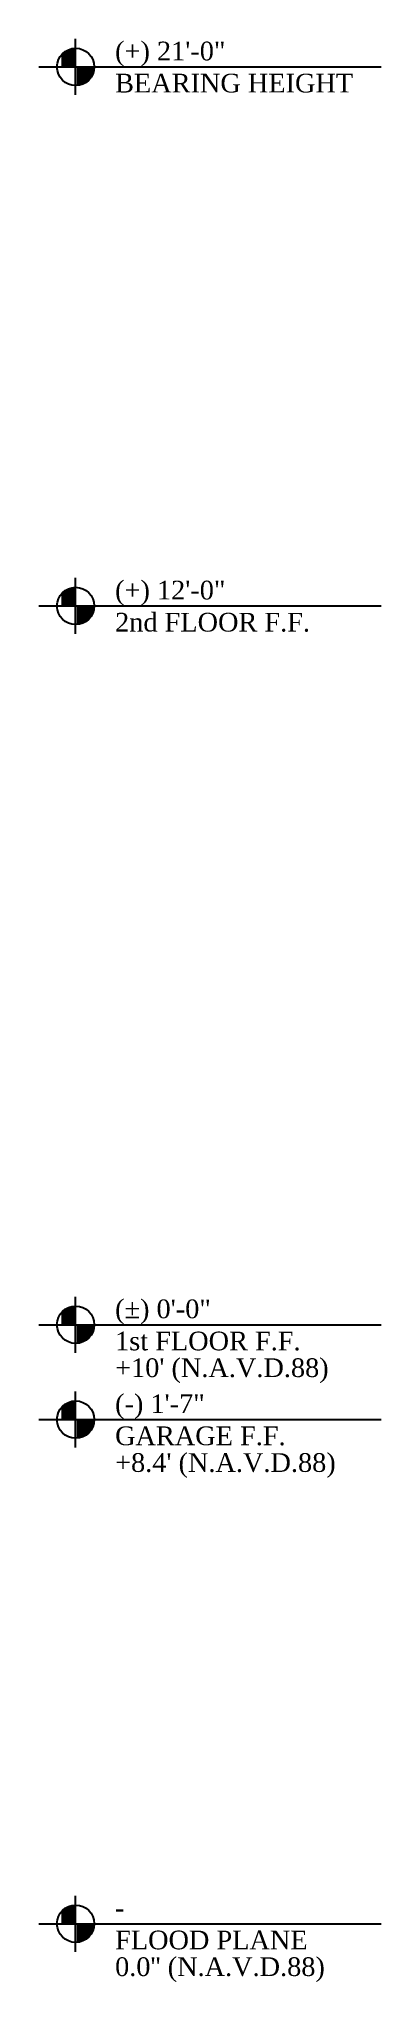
# Model space of a CAD drawing. Header units: inches. Extents: x 0 to 22102, y -19958 to 0.
# Drawn here: x 22033.3 to 22101.8, y -8508.4 to -8119.1 of the extents above; entities that cross this region are included whole.
import ezdxf
from ezdxf.enums import TextEntityAlignment as Align

# ---------------------------------------------------------------- set-up
doc = ezdxf.new("R2010")
doc.units = ezdxf.units.IN
doc.header["$MEASUREMENT"] = 0
doc.layers.add('ELEVATION NOTES', color=1, linetype='Continuous')
doc.styles.add('ARCHITXT', font='BOOKOS.TTF', dxfattribs={"height": 0.078125})

# ---------------------------------------------------------------- blocks, each defined once
blk = doc.blocks.new('ELEVATION NOTE')
for p, q in [((7.36, -5.61), (7.36, 5.61)), ((0, 0), (12.97, 0)), ((4.74, 0), (4.74, 2.67)), ((5.12, 0), (5.12, 2.99)), ((5.49, 0), (5.49, 3.24)), ((5.86, 0), (5.86, 3.43)), ((6.24, 0), (6.24, 3.57)), ((6.61, 0), (6.61, 3.67)), ((6.99, 0), (6.99, 3.72)), ((7.73, 0), (68.53, 0)), ((7.73, 0), (7.73, -3.72)), ((8.11, 0), (8.11, -3.67)), ((8.48, 0), (8.48, -3.57)), ((8.86, 0), (8.86, -3.43)), ((9.23, 0), (9.23, -3.24)), ((9.6, 0), (9.6, -2.99)), ((9.98, 0), (9.98, -2.67)), ((10.35, 0), (10.35, -2.24)), ((10.73, 0), (10.73, -1.63)), ((11.1, 0), (11.1, 0))]:
    blk.add_line(p, q)
blk.add_circle((7.36, 0), 3.74)
at = {"style": 'ARCHITXT'}
for p in [(15.26, 9.97), (15.26, 5.05)]:
    blk.add_attdef('XX', text='', height=3.75, dxfattribs=at).set_placement(p, align=Align.TOP_LEFT)
for p in [(15.26, -6.25), (15.26, -11.61)]:
    blk.add_attdef('XX', text='', height=3.75, dxfattribs=at).set_placement(p, align=Align.BOTTOM_LEFT)

msp = doc.modelspace()

# ---------------------------------------------------------------- block references
at = {"layer": 'ELEVATION NOTES'}
ref = msp.add_blockref('ELEVATION NOTE', (22033.3044, -8124.69703), dxfattribs=at)
ref.add_attrib('XX', '(+) 21\'-0"', dxfattribs={"layer": '0', "height": 3.75, "style": 'ARCHITXT'}).set_placement((22048.56584, -8119.64501), align=Align.TOP_LEFT)
ref.add_attrib('XX', 'BEARING HEIGHT', dxfattribs={"layer": '0', "height": 3.75, "style": 'ARCHITXT'}).set_placement((22048.56584, -8130.95151), align=Align.BOTTOM_LEFT)
ref = msp.add_blockref('ELEVATION NOTE', (22033.3044, -8232.69703), dxfattribs=at)
ref.add_attrib('XX', '(+) 12\'-0"', dxfattribs={"layer": '0', "height": 3.75, "style": 'ARCHITXT'}).set_placement((22048.56584, -8227.64501), align=Align.TOP_LEFT)
ref.add_attrib('XX', '2nd FLOOR F.F.', dxfattribs={"layer": '0', "height": 3.75, "style": 'ARCHITXT'}).set_placement((22048.56584, -8238.95151), align=Align.BOTTOM_LEFT)
ref = msp.add_blockref('ELEVATION NOTE', (22033.3044, -8376.69703), dxfattribs=at)
ref.add_attrib('XX', '(%%p) 0\'-0"', dxfattribs={"layer": '0', "height": 3.75, "style": 'ARCHITXT'}).set_placement((22048.56584, -8371.64501), align=Align.TOP_LEFT)
ref.add_attrib('XX', '1st FLOOR F.F.', dxfattribs={"layer": '0', "height": 3.75, "style": 'ARCHITXT'}).set_placement((22048.56584, -8382.95151), align=Align.BOTTOM_LEFT)
ref.add_attrib('XX', "+10' (N.A.V.D.88)", dxfattribs={"layer": '0', "height": 3.75, "style": 'ARCHITXT'}).set_placement((22048.56584, -8388.30532), align=Align.BOTTOM_LEFT)
ref = msp.add_blockref('ELEVATION NOTE', (22033.3044, -8395.69703), dxfattribs=at)
ref.add_attrib('XX', '(-) 1\'-7"', dxfattribs={"layer": '0', "height": 3.75, "style": 'ARCHITXT'}).set_placement((22048.56584, -8390.64501), align=Align.TOP_LEFT)
ref.add_attrib('XX', 'GARAGE F.F.', dxfattribs={"layer": '0', "height": 3.75, "style": 'ARCHITXT'}).set_placement((22048.56584, -8401.95151), align=Align.BOTTOM_LEFT)
ref.add_attrib('XX', "+8.4' (N.A.V.D.88)", dxfattribs={"layer": '0', "height": 3.75, "style": 'ARCHITXT'}).set_placement((22048.56584, -8407.30532), align=Align.BOTTOM_LEFT)
ref = msp.add_blockref('ELEVATION NOTE', (22033.3044, -8496.69703), dxfattribs=at)
ref.add_attrib('XX', '-', dxfattribs={"layer": '0', "height": 3.75, "style": 'ARCHITXT'}).set_placement((22048.56584, -8491.64501), align=Align.TOP_LEFT)
ref.add_attrib('XX', 'FLOOD PLANE', dxfattribs={"layer": '0', "height": 3.75, "style": 'ARCHITXT'}).set_placement((22048.56584, -8502.95151), align=Align.BOTTOM_LEFT)
ref.add_attrib('XX', "0.0'' (N.A.V.D.88)", dxfattribs={"layer": '0', "height": 3.75, "style": 'ARCHITXT'}).set_placement((22048.56584, -8508.30532), align=Align.BOTTOM_LEFT)

doc.saveas('drawing.dxf')
